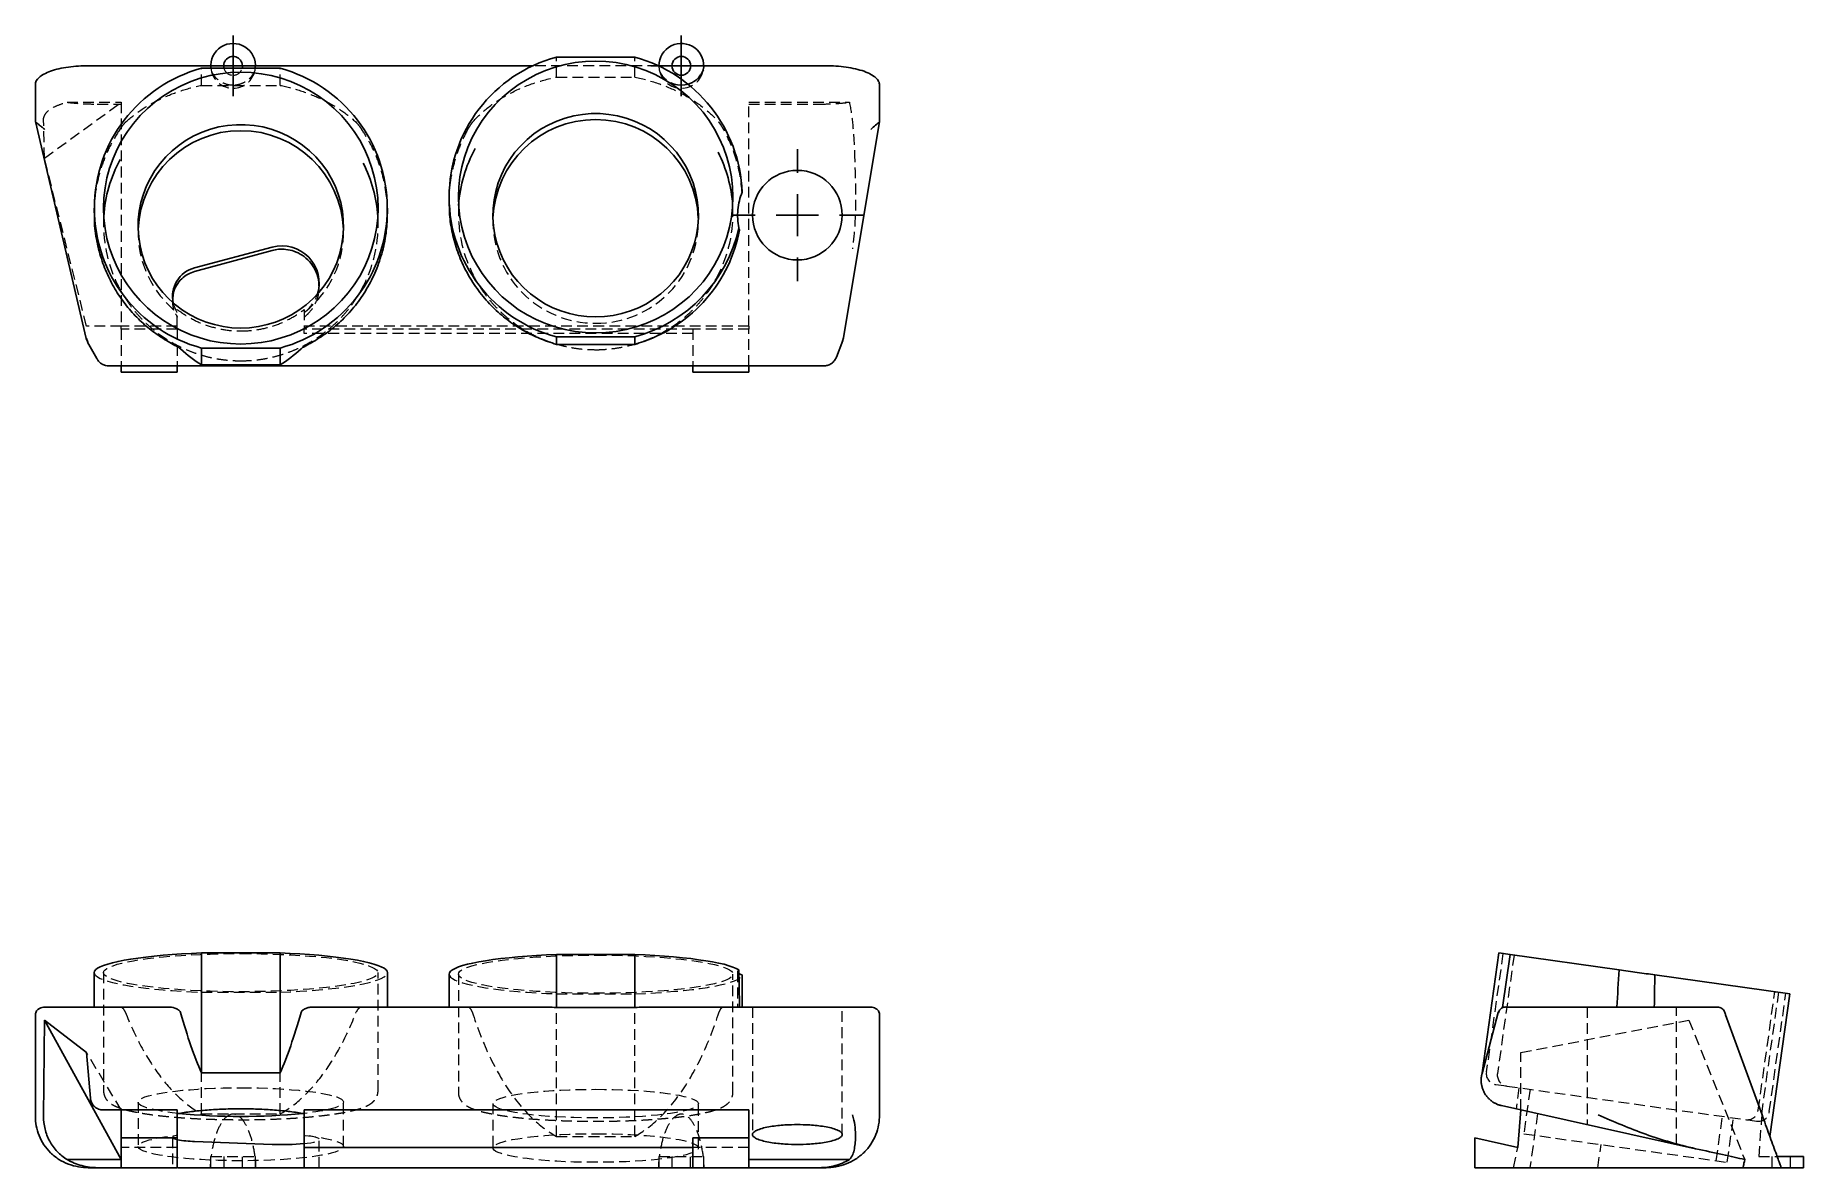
# Model space of a CAD drawing. Header units: millimetres. Extents: x 33 to 242, y 44 to 178.
import ezdxf

# ---------------------------------------------------------------- set-up
doc = ezdxf.new("R2010")
doc.units = ezdxf.units.MM
doc.linetypes.add('HIDDEN', pattern=[1.905, 1.27, -0.635])
doc.layers.add('10', color=7, linetype='Continuous')

# ---------------------------------------------------------------- blocks, each defined once
blk = doc.blocks.new('SW_CENTERMARKSYMBOL_0')
at = {"layer": '10', "color": 0}
for p, q in [((0, 5), (0, 7.81)), ((0, 0), (0, 2.5)), ((-5, 0), (-7.81, 0)), ((0, 0), (-2.5, 0)), ((0, 0), (0, -2.5)), ((0, 0), (2.5, 0)), ((5, 0), (7.81, 0)), ((0, -5), (0, -7.81))]:
    blk.add_line(p, q, dxfattribs=at)
blk = doc.blocks.new('SW_CENTERMARKSYMBOL_1')
at = {"layer": '10', "color": 0}
for p, q in [((0, 2.5), (0, 3.61)), ((0, 0), (0, 2.5)), ((-2.5, 0), (-3.61, 0)), ((0, 0), (-2.5, 0)), ((0, 0), (0, -2.5)), ((0, 0), (2.5, 0)), ((2.5, 0), (3.61, 0)), ((0, -2.5), (0, -3.61))]:
    blk.add_line(p, q, dxfattribs=at)
blk = doc.blocks.new('SW_CENTERMARKSYMBOL_2')
at = {"layer": '10', "color": 0}
for p, q in [((0, 2.5), (0, 3.61)), ((0, 0), (0, 2.5)), ((-2.5, 0), (-3.61, 0)), ((0, 0), (-2.5, 0)), ((0, 0), (0, -2.5)), ((0, 0), (2.5, 0)), ((2.5, 0), (3.61, 0)), ((0, -2.5), (0, -3.61))]:
    blk.add_line(p, q, dxfattribs=at)

msp = doc.modelspace()

# ---------------------------------------------------------------- linework, layer by layer
at = {"color": 7, "linetype": 'Continuous', "lineweight": 25}
for p, q in [((53.76, 174.81), (39.27, 174.81)), ((52.69, 174.53), (61.98, 174.53)), ((91.94, 174.81), (59.07, 174.81)), ((94.73, 175.84), (104.02, 175.84)), ((106.86, 174.81), (106.8, 174.81)), ((126.66, 174.81), (112.17, 174.81)), ((33, 172.6), (33, 168.24)), ((133, 172.54), (133, 168.23)), ((33, 168.22), (39.03, 142.5)), ((128.75, 142.6), (133, 168.22)), ((82, 159.27), (82, 158.72)), ((39.97, 157.95), (39.97, 157.38)), ((74.7, 157.38), (74.7, 157.95)), ((61.05, 153.32), (51.86, 150.89)), ((61.05, 152.94), (51.86, 150.45)), ((39.03, 142.5), (39.21, 142.07)), ((39.04, 142.5), (39.2, 142.06)), ((104.02, 142.7), (94.73, 142.7)), ((94.73, 141.81), (94.73, 142.7)), ((104.02, 141.81), (104.02, 142.7)), ((128.63, 142.19), (128.74, 142.6)), ((39.18, 142.09), (40.28, 140.12)), ((52.69, 139.39), (52.69, 141.38)), ((61.98, 141.38), (52.69, 141.38)), ((61.98, 139.39), (61.98, 141.38)), ((94.73, 141.81), (104.02, 141.81)), ((127.89, 140.3), (128.67, 142.28)), ((128.63, 142.19), (128.66, 142.28)), ((40.28, 140.12), (40.3, 140.08)), ((41.68, 139.26), (126.42, 139.26)), ((43.18, 139.26), (43.18, 138.53)), ((49.81, 138.53), (43.18, 138.53)), ((49.81, 139.26), (49.81, 138.53)), ((52.69, 139.39), (61.98, 139.39)), ((110.88, 139.26), (110.88, 138.53)), ((117.51, 138.53), (110.88, 138.53)), ((117.51, 138.53), (117.51, 139.26)), ((127.86, 140.23), (127.89, 140.3)), ((52.69, 55.53), (52.69, 69.72)), ((61.98, 69.72), (52.69, 69.72)), ((61.98, 55.53), (61.98, 69.72)), ((94.73, 63.24), (94.73, 69.53)), ((104.02, 69.53), (94.73, 69.53)), ((104.02, 63.24), (104.02, 69.53)), ((204.39, 55.53), (206.38, 69.72)), ((207.7, 69.53), (206.38, 69.72)), ((206.81, 63.24), (207.7, 69.53)), ((220.62, 67.71), (207.7, 69.53)), ((39.97, 67.39), (39.97, 63.31)), ((74.7, 63.31), (74.7, 67.39)), ((82, 67.2), (82, 63.31)), ((240.84, 64.87), (224.84, 67.12)), ((34.13, 63.31), (39.89, 63.31)), ((40.57, 63.31), (48.72, 63.31)), ((65.95, 63.31), (93.68, 63.31)), ((94.73, 63.24), (104.02, 63.24)), ((105.07, 63.31), (127.21, 63.31)), ((127.88, 63.31), (131.95, 63.31)), ((206.88, 63.27), (206.85, 63.25)), ((207.74, 63.31), (232.27, 63.31)), ((238.47, 47.99), (240.84, 64.87)), ((33, 50.37), (33, 62.35)), ((34.07, 61.77), (33.97, 50.37)), ((39.06, 57.92), (34.07, 61.77)), ((34.07, 61.77), (43.18, 45.24)), ((133, 50.53), (133, 62.37)), ((204.37, 55.45), (206.3, 62.65)), ((237.54, 50.53), (233.23, 62.37)), ((39.53, 52.5), (39.06, 57.92)), ((52.69, 55.53), (61.98, 55.53)), ((43.18, 51.12), (41.03, 51.12)), ((49.81, 51.12), (43.18, 51.12)), ((43.18, 47.8), (43.18, 51.12)), ((49.81, 47.8), (49.81, 51.12)), ((117.51, 51.12), (64.86, 51.12)), ((64.86, 51.12), (64.86, 46.67)), ((117.51, 51.12), (117.51, 47.8)), ((229.66, 46.53), (206.69, 51.63)), ((208.97, 51.12), (208.62, 46.67)), ((43.18, 44.28), (43.18, 47.8)), ((49.81, 47.8), (43.18, 47.8)), ((49.81, 44.28), (49.81, 47.8)), ((61.05, 47.04), (51.86, 47.38)), ((110.88, 46.67), (64.86, 46.67)), ((64.86, 44.28), (64.86, 46.67)), ((110.88, 44.28), (110.88, 47.8)), ((117.51, 47.8), (110.88, 47.8)), ((117.51, 47.8), (117.51, 44.28)), ((203.53, 47.8), (203.53, 44.28)), ((203.53, 47.8), (208.62, 46.67)), ((36.76, 45.24), (43.18, 45.24)), ((40.34, 44.28), (39.27, 44.28)), ((40.34, 44.28), (43.18, 44.28)), ((43.18, 44.28), (49.81, 44.28)), ((61.05, 44.28), (51.86, 44.28)), ((110.88, 44.28), (64.86, 44.28)), ((110.88, 44.28), (117.51, 44.28)), ((117.51, 45.24), (129.43, 45.24)), ((117.51, 44.28), (125.91, 44.28)), ((126.66, 44.28), (125.91, 44.28)), ((203.53, 44.28), (235.28, 44.28)), ((239.81, 44.28), (235.28, 44.28)), ((239.33, 45.61), (242.47, 45.61)), ((239.81, 44.28), (242.47, 44.28)), ((242.47, 44.28), (242.47, 45.61))]:
    msp.add_line(p, q, dxfattribs=at)
at = {"color": 7, "linetype": 'HIDDEN', "lineweight": 18}
for p, q in [((52.69, 172.5), (52.69, 174.53)), ((53.78, 174.53), (53.81, 174.33)), ((59.03, 174.33), (59.06, 174.53)), ((61.98, 172.5), (61.98, 174.53)), ((106.8, 174.81), (91.94, 174.81)), ((94.73, 173.47), (94.73, 175.84)), ((104.02, 173.47), (104.02, 175.84)), ((106.86, 174.79), (106.91, 174.33)), ((52.69, 172.5), (61.98, 172.5)), ((94.73, 173.47), (104.02, 173.47)), ((34.07, 163.88), (43.18, 170.49)), ((36.76, 170.49), (43.18, 170.49)), ((40.34, 170.28), (43.18, 170.28)), ((43.18, 170.49), (43.18, 143.97)), ((117.51, 143.97), (117.51, 170.49)), ((117.51, 170.49), (129.43, 170.49)), ((117.51, 170.28), (125.91, 170.28)), ((34.07, 163.88), (33.97, 168.44)), ((39.06, 143.97), (34.07, 163.88)), ((83.11, 159.27), (83.11, 157.3)), ((115.63, 157.3), (115.63, 159.27)), ((41.08, 157.95), (41.08, 155.98)), ((73.6, 155.98), (73.6, 157.95)), ((87.2, 157.11), (87.2, 156.37)), ((111.54, 156.37), (111.54, 157.11)), ((45.17, 155.8), (45.17, 155.06)), ((69.5, 155.06), (69.5, 155.8)), ((66.62, 148.62), (66.62, 149.09)), ((49.24, 147.5), (49.24, 147)), ((49.81, 143.97), (49.81, 145.95)), ((64.86, 145.95), (64.86, 143.97)), ((43.18, 143.97), (39.06, 143.97)), ((43.18, 143.62), (43.18, 143.97)), ((49.81, 143.97), (43.18, 143.97)), ((49.81, 143.62), (43.18, 143.62)), ((43.18, 143.62), (43.18, 139.26)), ((49.81, 143.62), (49.81, 143.97)), ((49.81, 143.62), (49.81, 139.26)), ((64.86, 143.97), (64.86, 143.62)), ((117.51, 143.97), (64.86, 143.97)), ((110.88, 143.62), (64.86, 143.62)), ((64.86, 143.09), (64.86, 143.62)), ((110.88, 143.09), (64.86, 143.09)), ((117.51, 143.62), (110.88, 143.62)), ((110.88, 143.62), (110.88, 139.26)), ((117.51, 143.97), (117.51, 143.62)), ((117.51, 139.26), (117.51, 143.62)), ((40.29, 140.09), (40.41, 139.93)), ((41.68, 139.26), (41.68, 139.28)), ((206.85, 69.65), (204.88, 55.63)), ((208.17, 69.47), (206.2, 55.44)), ((41.08, 67.39), (41.08, 53.37)), ((73.6, 53.37), (73.6, 67.39)), ((83.11, 67.2), (83.11, 53.18)), ((115.63, 53.18), (115.63, 67.2)), ((116.19, 67.51), (116.19, 63.31)), ((52.69, 65.06), (61.98, 65.06)), ((237.09, 51.1), (239.06, 65.12)), ((237.5, 50.64), (239.53, 65.06)), ((238.4, 50.92), (240.37, 64.94)), ((94.73, 64.87), (104.02, 64.87)), ((94.73, 47.99), (94.73, 63.24)), ((104.02, 47.99), (104.02, 64.87)), ((117.96, 63.31), (117.96, 48.21)), ((128.58, 48.21), (128.58, 63.31)), ((206.85, 63.25), (206.79, 63.22)), ((216.81, 63.31), (216.81, 49.38)), ((227.42, 47.03), (227.42, 63.31)), ((208.97, 57.92), (228.88, 61.77)), ((228.88, 61.77), (235.49, 45.24)), ((43.18, 51.12), (39.06, 57.92)), ((208.97, 51.12), (208.97, 57.92)), ((52.69, 50.64), (52.69, 55.53)), ((61.98, 50.64), (61.98, 55.53)), ((206.01, 54.13), (207.32, 53.95)), ((207.32, 53.95), (236.9, 49.79)), ((208.75, 53.74), (208.4, 51.25)), ((210.06, 53.56), (209.32, 48.3)), ((45.17, 52.05), (45.17, 46.79)), ((52.69, 50.64), (61.98, 50.64)), ((69.5, 46.79), (69.5, 52.05)), ((87.2, 51.87), (87.2, 46.61)), ((111.54, 46.61), (111.54, 51.87)), ((210.95, 50.68), (210.05, 44.28)), ((232.11, 45.1), (232.85, 50.36)), ((237.51, 50.62), (237.16, 45.61)), ((209.32, 48.3), (233.42, 44.92)), ((233.42, 44.92), (234.16, 50.17)), ((49.81, 46.67), (43.18, 46.67)), ((49.24, 47.86), (49.24, 44.28)), ((66.62, 44.28), (66.62, 47.63)), ((94.73, 47.99), (104.02, 47.99)), ((117.51, 46.67), (110.88, 46.67)), ((208.09, 44.28), (208.62, 46.67)), ((218.09, 44.28), (218.47, 47.02)), ((53.76, 45.61), (53.81, 45.61)), ((53.76, 45.61), (53.76, 44.28)), ((53.81, 45.61), (59.03, 45.61)), ((55.31, 45.61), (55.31, 44.28)), ((57.53, 44.28), (57.53, 45.61)), ((59.03, 45.61), (59.07, 45.61)), ((59.07, 44.28), (59.07, 45.61)), ((106.86, 45.61), (106.91, 45.61)), ((106.86, 45.61), (106.86, 44.28)), ((106.91, 45.61), (112.13, 45.61)), ((108.41, 45.61), (108.41, 44.28)), ((110.62, 44.28), (110.62, 45.61)), ((112.13, 45.61), (112.17, 45.61)), ((112.17, 44.28), (112.17, 45.61)), ((237.16, 45.61), (239.33, 45.61)), ((238.71, 45.61), (238.71, 44.28)), ((240.92, 44.28), (240.92, 45.61))]:
    msp.add_line(p, q, dxfattribs=at)
at = {"color": 7, "linetype": 'Continuous', "lineweight": 25, "flags": 128}
for points in [[(57.34, 141.85), (58.55, 141.9), (59.76, 142.03), (60.95, 142.25), (62.13, 142.57), (63.28, 142.96), (64.39, 143.45), (65.47, 144.01), (66.5, 144.65), (67.47, 145.36), (68.4, 146.15), (69.26, 147), (70.05, 147.91), (70.77, 148.88), (71.42, 149.9), (71.99, 150.97), (72.47, 152.07), (72.87, 153.21), (73.19, 154.37), (73.42, 155.55), (73.55, 156.75), (73.6, 157.95), (73.55, 159.16), (73.42, 160.35), (73.19, 161.54), (72.87, 162.7), (72.47, 163.84), (71.99, 164.94), (71.42, 166.01), (70.77, 167.03), (70.05, 167.99), (69.26, 168.91), (68.4, 169.76), (67.47, 170.54), (66.5, 171.26), (65.47, 171.9), (64.39, 172.46), (63.28, 172.94), (62.13, 173.34), (60.95, 173.65), (59.76, 173.88), (58.55, 174.01), (57.34, 174.06), (56.12, 174.01), (54.91, 173.88), (53.72, 173.65), (52.54, 173.34), (51.4, 172.94), (50.28, 172.46), (49.21, 171.9), (48.18, 171.26), (47.2, 170.54), (46.28, 169.76), (45.42, 168.91), (44.62, 167.99), (43.9, 167.03), (43.25, 166.01), (42.69, 164.94), (42.2, 163.84), (41.8, 162.7), (41.48, 161.54), (41.26, 160.35), (41.12, 159.16), (41.08, 157.95), (41.12, 156.75), (41.26, 155.55), (41.48, 154.37), (41.8, 153.21), (42.2, 152.07), (42.69, 150.97), (43.25, 149.9), (43.9, 148.88), (44.62, 147.91), (45.42, 147), (46.28, 146.15), (47.2, 145.36), (48.18, 144.65), (49.21, 144.01), (50.28, 143.45), (51.4, 142.96), (52.54, 142.57), (53.72, 142.25), (54.91, 142.03), (56.12, 141.9), (57.34, 141.85)], [(99.37, 143.17), (100.59, 143.21), (101.8, 143.35), (102.99, 143.57), (104.16, 143.88), (105.31, 144.28), (106.43, 144.76), (107.5, 145.32), (108.53, 145.96), (109.51, 146.68), (110.43, 147.46), (111.29, 148.32), (112.09, 149.23), (112.81, 150.2), (113.45, 151.22), (114.02, 152.28), (114.51, 153.39), (114.91, 154.52), (115.23, 155.69), (115.45, 156.87), (115.59, 158.07), (115.63, 159.27), (115.59, 160.47), (115.45, 161.67), (115.23, 162.85), (114.91, 164.01), (114.51, 165.15), (114.02, 166.26), (113.45, 167.32), (112.81, 168.34), (112.09, 169.31), (111.29, 170.22), (110.43, 171.07), (109.51, 171.86), (108.53, 172.57), (107.5, 173.21), (106.43, 173.78), (105.31, 174.26), (104.16, 174.66), (102.99, 174.97), (101.8, 175.19), (100.59, 175.33), (99.37, 175.37), (98.16, 175.33), (96.95, 175.19), (95.75, 174.97), (94.58, 174.66), (93.43, 174.26), (92.32, 173.78), (91.24, 173.21), (90.21, 172.57), (89.23, 171.86), (88.31, 171.07), (87.45, 170.22), (86.66, 169.31), (85.94, 168.34), (85.29, 167.32), (84.72, 166.26), (84.23, 165.15), (83.83, 164.01), (83.52, 162.85), (83.29, 161.67), (83.16, 160.47), (83.11, 159.27), (83.16, 158.07), (83.29, 156.87), (83.52, 155.69), (83.83, 154.52), (84.23, 153.39), (84.72, 152.28), (85.29, 151.22), (85.94, 150.2), (86.66, 149.23), (87.45, 148.32), (88.31, 147.46), (89.23, 146.68), (90.21, 145.96), (91.24, 145.32), (92.32, 144.76), (93.43, 144.28), (94.58, 143.88), (95.75, 143.57), (96.95, 143.35), (98.16, 143.21), (99.37, 143.17)], [(57.34, 143.75), (58.38, 143.79), (59.42, 143.93), (60.44, 144.15), (61.44, 144.46), (62.41, 144.85), (63.34, 145.32), (64.23, 145.87), (65.07, 146.49), (65.85, 147.19), (66.56, 147.94), (67.21, 148.76), (67.79, 149.62), (68.28, 150.54), (68.7, 151.49), (69.03, 152.47), (69.28, 153.48), (69.43, 154.5), (69.5, 155.54), (69.48, 156.58), (69.37, 157.61), (69.17, 158.62), (68.88, 159.62), (68.5, 160.59), (68.04, 161.52), (67.51, 162.41), (66.9, 163.25), (66.21, 164.04), (65.47, 164.76), (64.66, 165.42), (63.79, 166.01), (62.88, 166.52), (61.93, 166.96), (60.95, 167.31), (59.93, 167.57), (58.9, 167.75), (57.86, 167.84), (56.81, 167.84), (55.77, 167.75), (54.74, 167.57), (53.73, 167.31), (52.74, 166.96), (51.79, 166.52), (50.88, 166.01), (50.02, 165.42), (49.21, 164.76), (48.46, 164.04), (47.78, 163.25), (47.16, 162.41), (46.63, 161.52), (46.17, 160.59), (45.8, 159.62), (45.51, 158.62), (45.31, 157.61), (45.19, 156.58), (45.17, 155.54), (45.24, 154.5), (45.4, 153.48), (45.64, 152.47), (45.97, 151.49), (46.39, 150.54), (46.89, 149.62), (47.46, 148.76), (48.11, 147.94), (48.83, 147.19), (49.6, 146.49), (50.44, 145.87), (51.33, 145.32), (52.26, 144.85), (53.23, 144.46), (54.23, 144.15), (55.25, 143.93), (56.29, 143.79), (57.34, 143.75)], [(99.37, 145.06), (100.42, 145.11), (101.46, 145.24), (102.48, 145.46), (103.48, 145.77), (104.45, 146.16), (105.38, 146.63), (106.27, 147.19), (107.1, 147.81), (107.88, 148.5), (108.6, 149.26), (109.25, 150.07), (109.82, 150.94), (110.32, 151.85), (110.73, 152.8), (111.07, 153.79), (111.31, 154.79), (111.47, 155.82), (111.54, 156.85), (111.51, 157.89), (111.4, 158.92), (111.2, 159.94), (110.91, 160.94), (110.54, 161.9), (110.08, 162.84), (109.54, 163.73), (108.93, 164.57), (108.25, 165.35), (107.5, 166.08), (106.69, 166.74), (105.83, 167.33), (104.92, 167.84), (103.97, 168.27), (102.98, 168.62), (101.97, 168.89), (100.94, 169.06), (99.9, 169.15), (98.85, 169.15), (97.81, 169.06), (96.77, 168.89), (95.76, 168.62), (94.78, 168.27), (93.82, 167.84), (92.91, 167.33), (92.05, 166.74), (91.24, 166.08), (90.49, 165.35), (89.81, 164.57), (89.2, 163.73), (88.66, 162.84), (88.21, 161.9), (87.83, 160.94), (87.54, 159.94), (87.34, 158.92), (87.23, 157.89), (87.21, 156.85), (87.27, 155.82), (87.43, 154.79), (87.68, 153.79), (88.01, 152.8), (88.42, 151.85), (88.92, 150.94), (89.5, 150.07), (90.14, 149.26), (90.86, 148.5), (91.64, 147.81), (92.48, 147.19), (93.36, 146.63), (94.3, 146.16), (95.26, 145.77), (96.26, 145.46), (97.29, 145.24), (98.33, 145.11), (99.37, 145.06)], [(52.69, 69.72), (51.49, 69.66), (50.33, 69.6), (49.2, 69.52), (48.12, 69.44), (47.08, 69.34), (46.09, 69.23), (45.17, 69.11), (44.3, 68.99), (43.51, 68.85), (42.79, 68.71), (42.14, 68.56), (41.57, 68.4), (41.09, 68.24), (40.69, 68.08), (40.38, 67.91), (40.15, 67.74), (40.01, 67.56), (39.97, 67.39)], [(74.7, 67.39), (74.66, 67.56), (74.52, 67.74), (74.3, 67.91), (73.98, 68.08), (73.58, 68.24), (73.1, 68.4), (72.53, 68.56), (71.88, 68.71), (71.16, 68.85), (70.37, 68.99), (69.51, 69.11), (68.58, 69.23), (67.6, 69.34), (66.56, 69.44), (65.47, 69.52), (64.34, 69.6), (63.18, 69.66), (61.98, 69.72)], [(94.73, 69.53), (93.53, 69.48), (92.37, 69.41), (91.24, 69.34), (90.15, 69.25), (89.11, 69.15), (88.13, 69.04), (87.2, 68.93), (86.34, 68.8), (85.55, 68.67), (84.82, 68.52), (84.18, 68.37), (83.61, 68.22), (83.12, 68.06), (82.72, 67.89), (82.41, 67.72), (82.19, 67.55), (82.05, 67.38), (82, 67.2)], [(116.34, 67.71), (116.03, 67.88), (115.64, 68.05), (115.15, 68.21), (114.59, 68.37), (113.94, 68.52), (113.22, 68.66), (112.42, 68.8), (111.56, 68.92), (110.63, 69.04), (109.65, 69.15), (108.6, 69.25), (107.52, 69.34), (106.38, 69.41), (105.22, 69.48), (104.02, 69.53)], [(206.3, 62.65), (206.35, 62.79), (206.36, 62.81)]]:
    msp.add_lwpolyline(points, dxfattribs=at)
at = {"color": 7, "linetype": 'HIDDEN', "lineweight": 18, "flags": 128}
for points in [[(57.34, 69.65), (58.55, 69.64), (59.76, 69.63), (60.95, 69.59), (62.13, 69.55), (63.28, 69.49), (64.39, 69.43), (65.47, 69.35), (66.5, 69.26), (67.47, 69.16), (68.4, 69.05), (69.26, 68.93), (70.05, 68.8), (70.77, 68.66), (71.42, 68.52), (71.99, 68.37), (72.47, 68.21), (72.87, 68.05), (73.19, 67.89), (73.42, 67.72), (73.55, 67.56), (73.6, 67.39), (73.55, 67.22), (73.42, 67.05), (73.19, 66.88), (72.87, 66.72), (72.47, 66.56), (71.99, 66.41), (71.42, 66.26), (70.77, 66.11), (70.05, 65.98), (69.26, 65.85), (68.4, 65.73), (67.47, 65.62), (66.5, 65.52), (65.47, 65.43), (64.39, 65.35), (63.28, 65.28), (62.13, 65.22), (60.95, 65.18), (59.76, 65.15), (58.55, 65.13), (57.34, 65.12), (56.12, 65.13), (54.91, 65.15), (53.72, 65.18), (52.54, 65.22), (51.4, 65.28), (50.28, 65.35), (49.21, 65.43), (48.18, 65.52), (47.2, 65.62), (46.28, 65.73), (45.42, 65.85), (44.62, 65.98), (43.9, 66.11), (43.25, 66.26), (42.69, 66.41), (42.2, 66.56), (41.8, 66.72), (41.48, 66.88), (41.26, 67.05), (41.12, 67.22), (41.08, 67.39), (41.12, 67.56), (41.26, 67.72), (41.48, 67.89), (41.8, 68.05), (42.2, 68.21), (42.69, 68.37), (43.25, 68.52), (43.9, 68.66), (44.62, 68.8), (45.42, 68.93), (46.28, 69.05), (47.2, 69.16), (48.18, 69.26), (49.21, 69.35), (50.28, 69.43), (51.4, 69.49), (52.54, 69.55), (53.72, 69.59), (54.91, 69.63), (56.12, 69.64), (57.34, 69.65)], [(99.37, 69.47), (100.59, 69.46), (101.8, 69.44), (102.99, 69.41), (104.16, 69.37), (105.31, 69.31), (106.43, 69.24), (107.5, 69.16), (108.53, 69.07), (109.51, 68.97), (110.43, 68.86), (111.29, 68.74), (112.09, 68.61), (112.81, 68.48), (113.45, 68.33), (114.02, 68.18), (114.51, 68.03), (114.91, 67.87), (115.23, 67.71), (115.45, 67.54), (115.59, 67.37), (115.63, 67.2), (115.59, 67.03), (115.45, 66.87), (115.23, 66.7), (114.91, 66.54), (114.51, 66.38), (114.02, 66.22), (113.45, 66.07), (112.81, 65.93), (112.09, 65.79), (111.29, 65.66), (110.43, 65.54), (109.51, 65.43), (108.53, 65.33), (107.5, 65.24), (106.43, 65.16), (105.31, 65.1), (104.16, 65.04), (102.99, 65), (101.8, 64.96), (100.59, 64.95), (99.37, 64.94), (98.16, 64.95), (96.95, 64.96), (95.75, 65), (94.58, 65.04), (93.43, 65.1), (92.32, 65.16), (91.24, 65.24), (90.21, 65.33), (89.23, 65.43), (88.31, 65.54), (87.45, 65.66), (86.66, 65.79), (85.94, 65.93), (85.29, 66.07), (84.72, 66.22), (84.23, 66.38), (83.83, 66.54), (83.52, 66.7), (83.29, 66.87), (83.16, 67.03), (83.11, 67.2), (83.16, 67.37), (83.29, 67.54), (83.52, 67.71), (83.83, 67.87), (84.23, 68.03), (84.72, 68.18), (85.29, 68.33), (85.94, 68.48), (86.66, 68.61), (87.45, 68.74), (88.31, 68.86), (89.23, 68.97), (90.21, 69.07), (91.24, 69.16), (92.32, 69.24), (93.43, 69.31), (94.58, 69.37), (95.75, 69.41), (96.95, 69.44), (98.16, 69.46), (99.37, 69.47)], [(39.97, 67.39), (40.01, 67.21), (40.15, 67.04), (40.38, 66.87), (40.69, 66.7), (41.09, 66.53), (41.57, 66.37), (42.14, 66.22), (42.79, 66.07), (43.51, 65.92), (44.3, 65.79), (45.17, 65.66), (46.09, 65.55), (47.08, 65.44), (48.12, 65.34), (49.2, 65.25), (50.33, 65.18), (51.49, 65.11), (52.69, 65.06)], [(61.98, 65.06), (63.18, 65.11), (64.34, 65.18), (65.47, 65.25), (66.56, 65.34), (67.6, 65.44), (68.58, 65.55), (69.51, 65.66), (70.37, 65.79), (71.16, 65.92), (71.88, 66.07), (72.53, 66.22), (73.1, 66.37), (73.58, 66.53), (73.98, 66.7), (74.3, 66.87), (74.52, 67.04), (74.66, 67.21), (74.7, 67.39)], [(82, 67.2), (82.05, 67.03), (82.19, 66.85), (82.41, 66.68), (82.72, 66.51), (83.12, 66.35), (83.61, 66.19), (84.18, 66.03), (84.82, 65.88), (85.55, 65.74), (86.34, 65.6), (87.2, 65.48), (88.13, 65.36), (89.11, 65.25), (90.15, 65.15), (91.24, 65.07), (92.37, 64.99), (93.53, 64.93), (94.73, 64.87)], [(104.02, 64.87), (105.25, 64.93), (106.45, 65), (107.61, 65.08), (108.73, 65.17), (109.79, 65.27), (110.8, 65.38), (111.74, 65.51), (112.61, 65.64), (113.41, 65.78), (114.13, 65.93), (114.78, 66.09), (115.33, 66.25), (115.8, 66.42), (116.17, 66.59), (116.45, 66.77), (116.64, 66.94), (116.73, 67.12)], [(49.96, 50.7), (49.21, 50.79), (48.46, 50.89), (47.78, 51), (47.16, 51.12), (46.63, 51.25), (46.17, 51.38), (45.8, 51.51), (45.51, 51.65), (45.31, 51.8), (45.19, 51.94), (45.17, 52.09), (45.24, 52.23), (45.4, 52.38), (45.64, 52.52), (45.97, 52.66), (46.39, 52.79), (46.89, 52.92), (47.46, 53.04), (48.11, 53.16), (48.83, 53.26), (49.6, 53.36), (50.44, 53.45), (51.33, 53.52), (52.26, 53.59), (53.23, 53.65), (54.23, 53.69), (55.25, 53.72), (56.29, 53.74), (57.34, 53.74)], [(57.34, 53.74), (58.38, 53.74), (59.42, 53.72), (60.44, 53.69), (61.44, 53.65), (62.41, 53.59), (63.34, 53.52), (64.23, 53.45), (65.07, 53.36), (65.85, 53.26), (66.56, 53.16), (67.21, 53.04), (67.79, 52.92), (68.28, 52.79), (68.7, 52.66), (69.03, 52.52), (69.28, 52.38), (69.43, 52.23), (69.5, 52.09), (69.48, 51.94), (69.37, 51.8), (69.17, 51.65), (68.88, 51.51), (68.5, 51.38), (68.04, 51.25), (67.51, 51.12), (66.9, 51), (66.21, 50.89), (65.47, 50.79), (64.71, 50.7)], [(99.37, 53.56), (100.42, 53.55), (101.46, 53.54), (102.48, 53.5), (103.48, 53.46), (104.45, 53.41), (105.38, 53.34), (106.27, 53.26), (107.1, 53.17), (107.88, 53.08), (108.6, 52.97), (109.25, 52.86), (109.82, 52.73), (110.32, 52.61), (110.73, 52.47), (111.07, 52.33), (111.31, 52.19), (111.47, 52.05), (111.54, 51.9), (111.51, 51.76), (111.4, 51.61), (111.2, 51.47), (110.91, 51.33), (110.54, 51.19), (110.08, 51.06), (109.54, 50.94), (108.93, 50.82), (108.25, 50.71), (107.5, 50.61), (106.69, 50.51), (105.83, 50.43), (104.92, 50.36), (103.97, 50.3), (102.98, 50.25), (101.97, 50.21), (100.94, 50.19), (99.9, 50.17), (98.85, 50.17), (97.81, 50.19), (96.77, 50.21), (95.76, 50.25), (94.78, 50.3), (93.82, 50.36), (92.91, 50.43), (92.05, 50.51), (91.24, 50.61), (90.49, 50.71), (89.81, 50.82), (89.2, 50.94), (88.66, 51.06), (88.21, 51.19), (87.83, 51.33), (87.54, 51.47), (87.34, 51.61), (87.23, 51.76), (87.21, 51.9), (87.27, 52.05), (87.43, 52.19), (87.68, 52.33), (88.01, 52.47), (88.42, 52.61), (88.92, 52.73), (89.5, 52.86), (90.14, 52.97), (90.86, 53.08), (91.64, 53.17), (92.48, 53.26), (93.36, 53.34), (94.3, 53.41), (95.26, 53.46), (96.26, 53.5), (97.29, 53.54), (98.33, 53.55), (99.37, 53.56)], [(99.37, 48.3), (100.42, 48.3), (101.46, 48.28), (102.48, 48.25), (103.48, 48.2), (104.45, 48.15), (105.38, 48.08), (106.27, 48), (107.1, 47.92), (107.88, 47.82), (108.6, 47.71), (109.25, 47.6), (109.82, 47.48), (110.32, 47.35), (110.73, 47.21), (111.07, 47.08), (111.31, 46.93), (111.47, 46.79), (111.54, 46.65), (111.51, 46.5), (111.4, 46.35), (111.2, 46.21), (110.91, 46.07), (110.54, 45.94), (110.08, 45.8), (109.54, 45.68), (108.93, 45.56), (108.25, 45.45), (107.5, 45.35), (106.69, 45.26), (105.83, 45.17), (104.92, 45.1), (103.97, 45.04), (102.98, 44.99), (101.97, 44.95), (100.94, 44.93), (99.9, 44.92), (98.85, 44.92), (97.81, 44.93), (96.77, 44.95), (95.76, 44.99), (94.78, 45.04), (93.82, 45.1), (92.91, 45.17), (92.05, 45.26), (91.24, 45.35), (90.49, 45.45), (89.81, 45.56), (89.2, 45.68), (88.66, 45.8), (88.21, 45.94), (87.83, 46.07), (87.54, 46.21), (87.34, 46.35), (87.23, 46.5), (87.21, 46.65), (87.27, 46.79), (87.43, 46.93), (87.68, 47.08), (88.01, 47.21), (88.42, 47.35), (88.92, 47.48), (89.5, 47.6), (90.14, 47.71), (90.86, 47.82), (91.64, 47.92), (92.48, 48), (93.36, 48.08), (94.3, 48.15), (95.26, 48.2), (96.26, 48.25), (97.29, 48.28), (98.33, 48.3), (99.37, 48.3)], [(64.98, 48.11), (65.77, 48.01), (66.49, 47.91), (67.15, 47.79), (67.74, 47.67), (68.25, 47.54), (68.67, 47.41), (69.01, 47.27), (69.26, 47.13), (69.43, 46.98), (69.5, 46.84), (69.48, 46.69), (69.37, 46.54), (69.17, 46.4), (68.88, 46.26), (68.51, 46.12), (68.05, 45.99), (67.51, 45.86), (66.89, 45.75), (66.21, 45.63), (65.45, 45.53), (64.64, 45.44), (63.77, 45.36), (62.85, 45.28), (61.89, 45.22), (60.9, 45.17), (59.88, 45.14), (58.84, 45.11), (57.79, 45.1), (56.73, 45.1), (55.68, 45.12), (54.65, 45.14), (53.63, 45.18), (52.64, 45.23), (51.69, 45.29), (50.78, 45.37), (49.91, 45.45), (49.11, 45.55), (48.36, 45.65), (47.69, 45.76), (47.08, 45.88), (46.55, 46.01), (46.11, 46.14), (45.74, 46.28), (45.47, 46.42), (45.28, 46.57), (45.18, 46.71), (45.18, 46.86), (45.26, 47), (45.44, 47.15), (45.7, 47.29), (46.06, 47.43), (46.49, 47.56), (47.01, 47.69), (47.61, 47.81), (48.28, 47.92), (49.01, 48.03), (49.81, 48.12)], [(49.81, 48.12), (49.53, 48.05), (49.34, 47.97), (49.25, 47.89), (49.26, 47.8), (49.38, 47.72), (49.6, 47.64), (49.81, 47.59)], [(64.86, 47.14), (65.19, 47.18), (65.62, 47.24), (65.99, 47.31), (66.28, 47.39), (66.48, 47.48), (66.6, 47.56), (66.62, 47.65), (66.56, 47.74), (66.4, 47.82), (66.16, 47.91), (65.84, 47.98), (65.44, 48.05), (64.98, 48.11)]]:
    msp.add_lwpolyline(points, dxfattribs=at)
at = {"color": 7, "linetype": 'Continuous', "lineweight": 25}
for centre, radius in [((109.52, 174.81), 1.11), ((123.27, 157.12), 5.31)]:
    msp.add_circle(centre, radius, dxfattribs=at)
for centre, radius, start, end in [((56.42, 174.81), 2.65, 353.7563, 186.2437), ((109.52, 174.81), 2.65, 349.5146, 180.6243), ((57.15, 157.95), 17.16, 105.0496, 254.9504), ((56.42, 174.81), 1.11, 344.8695, 195.1305), ((57.53, 157.95), 17.16, 285.0496, 74.9504), ((99.18, 159.27), 17.16, 105.0496, 254.9504), ((99.51, 159.21), 17.23, 2.0845, 74.8342), ((99.37, 156.28), 12.17, 2.199, 177.801), ((57.34, 154.96), 12.17, 2.1975, 177.8025), ((57.06, 155.98), 15.99, 151.1272, 176.4438), ((99.1, 157.29), 15.99, 151.1272, 176.4438), ((99.65, 157.29), 15.98, 3.5506, 27.1793), ((57.62, 155.98), 15.98, 3.5506, 27.1793), ((99.48, 159.37), 17.28, 285.232, 347.4915), ((62.22, 149.08), 4.4, 342.8383, 105.3317), ((52.75, 147.49), 3.5, 104.5906, 192.6743), ((207.15, 62.43), 0.885, 90, 116.3957), ((57.34, 126.89), 76.54, 264.4688, 275.5272), ((52.11, 60.02), 12.64, 259.5571, 268.9069), ((62.22, 74.43), 27.42, 267.5656, 275.527)]:
    msp.add_arc(centre, radius, start, end, dxfattribs=at)
at = {"color": 7, "linetype": 'HIDDEN', "lineweight": 18}
for centre, radius, start, end in [((56.42, 174.81), 2.65, 190.4854, 349.5146), ((56.42, 174.81), 1.11, 195.1305, 270), ((56.42, 174.81), 1.11, 270, 344.8695), ((109.52, 174.81), 2.65, 190.4854, 349.5146), ((99.08, 157.3), 15.97, 176.47, 206.2578), ((99.66, 157.3), 15.98, 331.2772, 3.5281), ((57.05, 155.99), 15.97, 176.47, 206.2578), ((57.18, 155.07), 12.01, 178.3067, 232.1836), ((57.5, 155.07), 12, 308.513, 1.7132), ((57.62, 155.99), 15.98, 331.2772, 3.5281), ((99.31, 156.43), 12.11, 178.5225, 270.2804), ((99.44, 156.42), 12.1, 269.6871, 1.5099), ((52.73, 147.5), 3.49, 192.8894, 213.3311), ((62.25, 149.11), 4.38, 308.5704, 342.413), ((206.2, 55.44), 1.33, 172, 262), ((207.51, 55.26), 1.33, 172, 262), ((235.77, 51.29), 1.33, 262, 352), ((237.09, 51.1), 1.33, 262, 352)]:
    msp.add_arc(centre, radius, start, end, dxfattribs=at)
at = {"color": 7, "linetype": 'Continuous', "lineweight": 25}
for points, knots in [([(39.27, 174.81), (38.5, 174.81), (37.69, 174.77), (36.53, 174.61), (36.15, 174.54), (35.44, 174.38), (35.11, 174.28), (34.51, 174.07), (34.24, 173.95), (33.78, 173.7), (33.59, 173.57), (33.13, 173.16), (33, 172.87), (33, 172.6)], [0, 0, 0, 0, 0.25, 0.25, 0.375, 0.375, 0.5, 0.5, 0.625, 0.625, 0.75, 0.75, 1, 1, 1, 1]), ([(112.13, 174.33), (112.05, 174.17), (111.91, 173.85), (111.58, 173.4), (111.19, 173.05), (110.76, 172.8), (110.48, 172.67), (110.3, 172.62), (110.28, 172.62)], [0, 0, 0, 0, 0.2691464, 0.5210897, 0.740841, 0.8781398, 0.9903267, 1, 1, 1, 1]), ([(133, 172.54), (133, 172.68), (132.97, 172.82), (132.82, 173.11), (132.71, 173.25), (132.41, 173.53), (132.21, 173.67), (131.74, 173.93), (131.47, 174.05), (130.86, 174.27), (130.52, 174.36), (129.8, 174.53), (129.42, 174.6), (128.64, 174.71), (128.24, 174.75), (127.44, 174.8), (127.05, 174.81), (126.66, 174.81)], [0, 0, 0, 0, 0.125, 0.125, 0.25, 0.25, 0.375, 0.375, 0.5, 0.5, 0.625, 0.625, 0.75, 0.75, 0.875, 0.875, 1, 1, 1, 1]), ([(33.08, 168.1), (33.12, 168.07), (33.17, 168.03), (33.31, 167.92), (33.4, 167.85), (33.59, 167.7), (33.7, 167.62), (33.91, 167.44), (34.03, 167.35), (34.13, 167.27)], [0, 0, 0, 0, 0.25, 0.25, 0.5, 0.5, 0.75, 0.75, 1, 1, 1, 1]), ([(132.93, 168.1), (132.89, 168.07), (132.84, 168.03), (132.71, 167.92), (132.63, 167.85), (132.36, 167.62), (132.14, 167.44), (131.95, 167.27)], [0, 0, 0, 0, 0.25, 0.25, 0.5, 0.5, 1, 1, 1, 1]), ([(116.34, 155.62), (116.2, 156.31), (116.15, 157.04), (116.28, 158.48), (116.46, 159.19), (116.73, 159.84)], [0, 0, 0, 0, 0.5, 0.5, 1, 1, 1, 1]), ([(40.01, 157.38), (40, 157.08), (39.96, 155.96), (40.24, 154.03), (40.84, 151.73), (41.72, 149.6), (42.8, 147.69), (44.09, 145.97), (45.53, 144.47), (47.06, 143.18), (48.18, 142.49), (48.72, 142.15)], [0, 0, 0, 0, 0.049261, 0.182399, 0.315794, 0.437171, 0.556656, 0.673363, 0.786534, 0.895563, 1, 1, 1, 1]), ([(65.95, 142.15), (66.55, 142.52), (67.76, 143.28), (69.43, 144.73), (70.96, 146.42), (72.3, 148.37), (73.38, 150.52), (74.16, 152.84), (74.63, 155.14), (74.67, 156.67), (74.7, 157.38)], [0, 0, 0, 0, 0.114159, 0.233737, 0.358123, 0.486484, 0.61778, 0.750806, 0.884247, 1, 1, 1, 1]), ([(82.03, 158.72), (82.04, 158.22), (82.04, 156.96), (82.36, 154.97), (82.98, 152.77), (83.9, 150.64), (85.1, 148.64), (86.55, 146.82), (88.19, 145.24), (89.95, 143.94), (91.78, 142.89), (93.05, 142.4), (93.68, 142.15)], [0, 0, 0, 0, 0.0696, 0.174327, 0.280015, 0.385746, 0.495554, 0.603412, 0.708438, 0.809897, 0.907219, 1, 1, 1, 1]), ([(105.07, 142.15), (106.43, 142.63), (107.78, 143.3), (110.3, 145), (111.47, 146.04), (113.49, 148.39), (114.35, 149.71), (115.67, 152.47), (116.13, 153.91), (116.41, 155.34)], [0, 0, 0, 0, 0.25, 0.25, 0.5, 0.5, 0.75, 0.75, 1, 1, 1, 1]), ([(66.58, 148.92), (66.57, 149.12), (66.55, 149.72), (66.18, 150.67), (65.52, 151.65), (64.64, 152.4), (63.68, 152.88), (62.72, 153.09), (61.84, 153.11), (61.3, 152.99), (61.05, 152.94)], [0, 0, 0, 0, 0.076802, 0.229524, 0.381928, 0.528684, 0.665625, 0.790246, 0.901623, 1, 1, 1, 1]), ([(51.86, 150.45), (51.6, 150.36), (51.04, 150.16), (50.29, 149.6), (49.69, 148.82), (49.33, 148.01), (49.3, 147.48), (49.29, 147.28)], [0, 0, 0, 0, 0.194229, 0.407399, 0.634317, 0.866988, 1, 1, 1, 1]), ([(48.72, 142.15), (49, 141.99), (49.27, 141.84), (49.67, 141.62), (49.81, 141.54), (49.99, 141.44), (50.04, 141.41), (50.14, 141.35), (50.18, 141.32), (50.2, 141.3)], [0, 0, 0, 0, 0.5, 0.5, 0.75, 0.75, 0.875, 0.875, 1, 1, 1, 1]), ([(64.47, 141.3), (64.49, 141.32), (64.53, 141.35), (64.63, 141.41), (64.69, 141.44), (64.87, 141.54), (65, 141.62), (65.26, 141.76), (65.4, 141.84), (65.67, 141.99), (65.81, 142.07), (65.95, 142.15)], [0, 0, 0, 0, 0.125, 0.125, 0.25, 0.25, 0.5, 0.5, 0.75, 0.75, 1, 1, 1, 1]), ([(40.41, 139.93), (40.46, 139.87), (40.59, 139.68), (40.9, 139.46), (41.29, 139.29), (41.55, 139.27), (41.69, 139.27)], [0, 0, 0, 0, 0.1503317, 0.4365275, 0.7221813, 1, 1, 1, 1]), ([(126.42, 139.26), (126.55, 139.27), (126.84, 139.3), (127.25, 139.48), (127.62, 139.79), (127.78, 140.08), (127.86, 140.23)], [0, 0, 0, 0, 0.215894, 0.460525, 0.72624, 1, 1, 1, 1]), ([(116.35, 67.3), (116.37, 67.28), (116.45, 67.22), (116.61, 67.16), (116.73, 67.12)], [0, 0, 0, 0, 0.296134, 1, 1, 1, 1]), ([(220.62, 67.71), (221.31, 67.62), (222.04, 67.52), (223.48, 67.31), (224.19, 67.21), (224.84, 67.12)], [0, 0, 0, 0, 0.5, 0.5, 1, 1, 1, 1]), ([(33.08, 62.73), (33.12, 62.81), (33.17, 62.89), (33.31, 63.03), (33.4, 63.1), (33.59, 63.2), (33.7, 63.24), (33.91, 63.3), (34.03, 63.31), (34.13, 63.31)], [0, 0, 0, 0, 0.25, 0.25, 0.5, 0.5, 0.75, 0.75, 1, 1, 1, 1]), ([(40.57, 63.31), (40.5, 63.31), (40.42, 63.31), (40.27, 63.31), (40.2, 63.31), (40.07, 63.31), (40.02, 63.31), (39.93, 63.31), (39.9, 63.31), (39.89, 63.31)], [0, 0, 0, 0, 0.25, 0.25, 0.5, 0.5, 0.75, 0.75, 1, 1, 1, 1]), ([(48.72, 63.31), (49, 63.31), (49.27, 63.27), (49.67, 63.13), (49.81, 63.08), (49.99, 62.95), (50.04, 62.91), (50.14, 62.8), (50.18, 62.73), (50.2, 62.65)], [0, 0, 0, 0, 0.5, 0.5, 0.75, 0.75, 0.875, 0.875, 1, 1, 1, 1]), ([(64.47, 62.65), (64.49, 62.73), (64.53, 62.79), (64.63, 62.91), (64.69, 62.95), (64.87, 63.08), (65, 63.13), (65.26, 63.22), (65.4, 63.26), (65.67, 63.3), (65.81, 63.31), (65.95, 63.31)], [0, 0, 0, 0, 0.125, 0.125, 0.25, 0.25, 0.5, 0.5, 0.75, 0.75, 1, 1, 1, 1]), ([(127.88, 63.31), (127.87, 63.31), (127.84, 63.31), (127.76, 63.31), (127.71, 63.31), (127.58, 63.31), (127.51, 63.31), (127.36, 63.31), (127.28, 63.31), (127.21, 63.31)], [0, 0, 0, 0, 0.25, 0.25, 0.5, 0.5, 0.75, 0.75, 1, 1, 1, 1]), ([(132.93, 62.73), (132.89, 62.81), (132.84, 62.89), (132.71, 63.03), (132.63, 63.1), (132.36, 63.26), (132.14, 63.31), (131.95, 63.31)], [0, 0, 0, 0, 0.25, 0.25, 0.5, 0.5, 1, 1, 1, 1]), ([(206.85, 63.25), (206.79, 63.23), (206.66, 63.17), (206.5, 63.03), (206.37, 62.84), (206.34, 62.7), (206.32, 62.64)], [0, 0, 0, 0, 0.21825, 0.482118, 0.745185, 1, 1, 1, 1]), ([(207.74, 63.31), (207.67, 63.31), (207.59, 63.31), (207.44, 63.31), (207.38, 63.31), (207.26, 63.31), (207.22, 63.31), (207.17, 63.31), (207.15, 63.31), (207.15, 63.31)], [0, 0, 0, 0, 0.25, 0.25, 0.5, 0.5, 0.75, 0.75, 1, 1, 1, 1]), ([(233.1, 62.73), (233.07, 62.81), (233.03, 62.89), (232.92, 63.03), (232.85, 63.1), (232.62, 63.26), (232.44, 63.31), (232.27, 63.31)], [0, 0, 0, 0, 0.25, 0.25, 0.5, 0.5, 1, 1, 1, 1]), ([(204.26, 54.65), (204.26, 54.7), (204.27, 54.81), (204.28, 54.97), (204.3, 55.13), (204.33, 55.29), (204.35, 55.4), (204.37, 55.45)], [0, 0, 0, 0, 0.1963, 0.394446, 0.594443, 0.796293, 1, 1, 1, 1]), ([(204.45, 53.59), (204.43, 53.65), (204.39, 53.76), (204.35, 53.93), (204.31, 54.11), (204.28, 54.29), (204.27, 54.47), (204.26, 54.59), (204.26, 54.65)], [0, 0, 0, 0, 0.165215, 0.331005, 0.497374, 0.664327, 0.831867, 1, 1, 1, 1]), ([(41.03, 51.12), (40.86, 51.12), (40.67, 51.15), (40.32, 51.28), (40.15, 51.38), (39.86, 51.65), (39.75, 51.81), (39.59, 52.15), (39.54, 52.33), (39.53, 52.5)], [0, 0, 0, 0, 0.25, 0.25, 0.5, 0.5, 0.75, 0.75, 1, 1, 1, 1]), ([(206.69, 51.63), (206.64, 51.64), (206.53, 51.67), (206.37, 51.71), (206.22, 51.77), (206.07, 51.83), (205.93, 51.9), (205.8, 51.98), (205.67, 52.05), (205.55, 52.14), (205.43, 52.23), (205.27, 52.36), (205.09, 52.54), (204.89, 52.78), (204.71, 53.04), (204.56, 53.31), (204.49, 53.5), (204.45, 53.59)], [0, 0, 0, 0, 0.053632, 0.106466, 0.158502, 0.209741, 0.260182, 0.309828, 0.358677, 0.406732, 0.453991, 0.500456, 0.602126, 0.702909, 0.80281, 0.901838, 1, 1, 1, 1]), ([(39.27, 44.28), (38.5, 44.28), (37.69, 44.41), (36.53, 44.85), (36.15, 45.04), (35.44, 45.48), (35.11, 45.75), (34.51, 46.33), (34.24, 46.65), (33.78, 47.34), (33.59, 47.71), (33.13, 48.84), (33, 49.63), (33, 50.37)], [0, 0, 0, 0, 0.25, 0.25, 0.375, 0.375, 0.5, 0.5, 0.625, 0.625, 0.75, 0.75, 1, 1, 1, 1]), ([(33.97, 50.37), (33.97, 49.87), (34.03, 49.36), (34.27, 48.36), (34.45, 47.88), (34.94, 46.97), (35.25, 46.55), (35.95, 45.82), (36.34, 45.5), (36.76, 45.24)], [0, 0, 0, 0, 0.25, 0.25, 0.5, 0.5, 0.75, 0.75, 1, 1, 1, 1]), ([(49.81, 50.68), (50.34, 50.77), (50.9, 50.85), (52.09, 50.99), (52.71, 51.05), (54, 51.15), (54.66, 51.19), (56, 51.24), (56.67, 51.25), (57.34, 51.25)], [0, 0, 0, 0, 0.25, 0.25, 0.5, 0.5, 0.75, 0.75, 1, 1, 1, 1]), ([(57.34, 51.25), (58, 51.25), (58.67, 51.24), (60.01, 51.19), (60.67, 51.15), (61.96, 51.05), (62.59, 50.99), (63.77, 50.85), (64.34, 50.77), (64.86, 50.68)], [0, 0, 0, 0, 0.25, 0.25, 0.5, 0.5, 0.75, 0.75, 1, 1, 1, 1]), ([(133, 50.53), (133, 50.15), (132.97, 49.76), (132.82, 48.97), (132.71, 48.58), (132.41, 47.81), (132.21, 47.43), (131.74, 46.72), (131.47, 46.39), (130.86, 45.79), (130.52, 45.52), (129.8, 45.06), (129.42, 44.87), (128.64, 44.57), (128.24, 44.46), (127.44, 44.32), (127.05, 44.28), (126.66, 44.28)], [0, 0, 0, 0, 0.125, 0.125, 0.25, 0.25, 0.375, 0.375, 0.5, 0.5, 0.625, 0.625, 0.75, 0.75, 0.875, 0.875, 1, 1, 1, 1]), ([(130.03, 46.53), (130.06, 46.76), (130.09, 47.01), (130.15, 47.58), (130.16, 47.89), (130.15, 48.58), (130.12, 48.95), (130.01, 49.72), (129.91, 50.12), (129.79, 50.53)], [0, 0, 0, 0, 0.25, 0.25, 0.5, 0.5, 0.75, 0.75, 1, 1, 1, 1]), ([(229.66, 46.53), (228.66, 46.76), (227.67, 47.01), (225.71, 47.58), (224.74, 47.89), (222.83, 48.58), (221.88, 48.95), (220, 49.72), (219.07, 50.12), (218.14, 50.53)], [0, 0, 0, 0, 0.25, 0.25, 0.5, 0.5, 0.75, 0.75, 1, 1, 1, 1]), ([(237.54, 50.53), (237.68, 50.15), (237.82, 49.76), (238.11, 48.97), (238.25, 48.58), (238.53, 47.81), (238.67, 47.43), (238.93, 46.72), (239.05, 46.39), (239.27, 45.79), (239.36, 45.52), (239.53, 45.06), (239.6, 44.87), (239.71, 44.57), (239.75, 44.46), (239.8, 44.32), (239.81, 44.28), (239.81, 44.28)], [0, 0, 0, 0, 0.125, 0.125, 0.25, 0.25, 0.375, 0.375, 0.5, 0.5, 0.625, 0.625, 0.75, 0.75, 0.875, 0.875, 1, 1, 1, 1]), ([(123.27, 47.03), (122.82, 47.03), (122.32, 47.04), (121.51, 47.09), (121.22, 47.12), (120.65, 47.18), (120.36, 47.22), (119.8, 47.31), (119.52, 47.37), (119.01, 47.5), (118.78, 47.57), (118.38, 47.73), (118.23, 47.82), (118.01, 48.01), (117.96, 48.11), (117.96, 48.31), (118.01, 48.4), (118.23, 48.59), (118.38, 48.68), (118.78, 48.84), (119.01, 48.92), (119.52, 49.05), (119.8, 49.1), (120.36, 49.2), (120.65, 49.23), (121.22, 49.3), (121.51, 49.32), (122.32, 49.37), (122.82, 49.38), (123.27, 49.38)], [0, 0, 0, 0, 0.125, 0.125, 0.1875, 0.1875, 0.25, 0.25, 0.3125, 0.3125, 0.375, 0.375, 0.4375, 0.4375, 0.5, 0.5, 0.5625, 0.5625, 0.625, 0.625, 0.6875, 0.6875, 0.75, 0.75, 0.8125, 0.8125, 0.875, 0.875, 1, 1, 1, 1]), ([(123.27, 49.38), (123.71, 49.38), (124.21, 49.37), (125.02, 49.32), (125.31, 49.3), (125.88, 49.23), (126.17, 49.2), (126.73, 49.1), (127.01, 49.05), (127.52, 48.92), (127.75, 48.84), (128.15, 48.68), (128.3, 48.59), (128.52, 48.4), (128.58, 48.31), (128.58, 48.11), (128.52, 48.01), (128.3, 47.82), (128.15, 47.73), (127.75, 47.57), (127.52, 47.5), (127.01, 47.37), (126.73, 47.31), (126.17, 47.22), (125.88, 47.18), (125.31, 47.12), (125.02, 47.09), (124.21, 47.04), (123.71, 47.03), (123.27, 47.03)], [0, 0, 0, 0, 0.125, 0.125, 0.1875, 0.1875, 0.25, 0.25, 0.3125, 0.3125, 0.375, 0.375, 0.4375, 0.4375, 0.5, 0.5, 0.5625, 0.5625, 0.625, 0.625, 0.6875, 0.6875, 0.75, 0.75, 0.8125, 0.8125, 0.875, 0.875, 1, 1, 1, 1]), ([(129.43, 45.24), (129.59, 45.42), (129.72, 45.61), (129.92, 46.05), (129.99, 46.28), (130.03, 46.53)], [0, 0, 0, 0, 0.5, 0.5, 1, 1, 1, 1]), ([(235.49, 45.24), (234.71, 45.42), (233.82, 45.61), (231.87, 46.05), (230.8, 46.28), (229.66, 46.53)], [0, 0, 0, 0, 0.5, 0.5, 1, 1, 1, 1]), ([(36.76, 45.24), (37.3, 44.93), (37.89, 44.69), (39.1, 44.36), (39.73, 44.28), (40.34, 44.28)], [0, 0, 0, 0, 0.5, 0.5, 1, 1, 1, 1]), ([(51.86, 44.28), (51.6, 44.28), (51.04, 44.28), (50.33, 44.28), (50.01, 44.28), (49.86, 44.28)], [0, 0, 0, 0, 0.332383, 0.697178, 1, 1, 1, 1]), ([(64.81, 44.28), (64.74, 44.28), (64.4, 44.28), (63.67, 44.28), (62.72, 44.28), (61.84, 44.28), (61.3, 44.28), (61.05, 44.28)], [0, 0, 0, 0, 0.072003, 0.341632, 0.587005, 0.8063, 1, 1, 1, 1]), ([(125.91, 44.28), (126.51, 44.28), (127.13, 44.36), (128.32, 44.69), (128.9, 44.93), (129.43, 45.24)], [0, 0, 0, 0, 0.5, 0.5, 1, 1, 1, 1]), ([(235.28, 44.28), (235.28, 44.28), (235.3, 44.36), (235.37, 44.69), (235.43, 44.93), (235.49, 45.24)], [0, 0, 0, 0, 0.5, 0.5, 1, 1, 1, 1])]:
    msp.add_open_spline(points, degree=3, knots=knots, dxfattribs=at)
at = {"color": 7, "linetype": 'HIDDEN', "lineweight": 18}
for points, knots in [([(56.42, 172.51), (56.16, 172.51), (55.88, 172.55), (55.34, 172.71), (55.08, 172.84), (54.6, 173.17), (54.39, 173.38), (54.04, 173.83), (53.9, 174.08), (53.81, 174.33)], [0, 0, 0, 0, 0.25, 0.25, 0.5, 0.5, 0.75, 0.75, 1, 1, 1, 1]), ([(59.03, 174.33), (58.93, 174.08), (58.8, 173.83), (58.45, 173.38), (58.24, 173.17), (57.76, 172.84), (57.5, 172.71), (56.96, 172.55), (56.68, 172.51), (56.42, 172.51)], [0, 0, 0, 0, 0.25, 0.25, 0.5, 0.5, 0.75, 0.75, 1, 1, 1, 1]), ([(109.52, 172.51), (109.25, 172.51), (108.98, 172.55), (108.44, 172.71), (108.17, 172.84), (107.7, 173.17), (107.48, 173.38), (107.14, 173.83), (107, 174.08), (106.91, 174.33)], [0, 0, 0, 0, 0.25, 0.25, 0.5, 0.5, 0.75, 0.75, 1, 1, 1, 1]), ([(43.65, 168.1), (44.21, 168.62), (44.83, 169.12), (46.18, 170.03), (46.92, 170.45), (48.46, 171.2), (49.27, 171.53), (50.95, 172.09), (51.82, 172.32), (52.69, 172.5)], [0, 0, 0, 0, 0.25, 0.25, 0.5, 0.5, 0.75, 0.75, 1, 1, 1, 1]), ([(61.98, 172.5), (62.85, 172.32), (63.72, 172.09), (65.4, 171.53), (66.21, 171.2), (67.76, 170.45), (68.49, 170.03), (69.84, 169.12), (70.46, 168.62), (71.02, 168.1)], [0, 0, 0, 0, 0.25, 0.25, 0.5, 0.5, 0.75, 0.75, 1, 1, 1, 1]), ([(84.75, 168.1), (85.31, 168.73), (85.95, 169.34), (87.4, 170.47), (88.2, 170.99), (89.92, 171.92), (90.84, 172.32), (92.74, 173), (93.73, 173.27), (94.73, 173.47)], [0, 0, 0, 0, 0.25, 0.25, 0.5, 0.5, 0.75, 0.75, 1, 1, 1, 1]), ([(104.02, 173.47), (105.01, 173.27), (106, 173), (107.91, 172.32), (108.83, 171.92), (110.55, 170.99), (111.35, 170.47), (112.79, 169.34), (113.44, 168.73), (113.99, 168.1)], [0, 0, 0, 0, 0.25, 0.25, 0.5, 0.5, 0.75, 0.75, 1, 1, 1, 1]), ([(110.28, 172.62), (110.17, 172.59), (109.94, 172.53), (109.66, 172.52), (109.52, 172.51)], [0, 0, 0, 0, 0.514516, 1, 1, 1, 1]), ([(33.97, 168.44), (33.97, 168.64), (34.03, 168.85), (34.27, 169.25), (34.45, 169.44), (34.94, 169.8), (35.25, 169.97), (35.95, 170.26), (36.34, 170.39), (36.76, 170.49)], [0, 0, 0, 0, 0.25, 0.25, 0.5, 0.5, 0.75, 0.75, 1, 1, 1, 1]), ([(36.76, 170.49), (37.3, 170.43), (37.89, 170.37), (39.1, 170.3), (39.73, 170.28), (40.34, 170.28)], [0, 0, 0, 0, 0.5, 0.5, 1, 1, 1, 1]), ([(125.91, 170.28), (126.51, 170.28), (127.13, 170.3), (128.32, 170.37), (128.9, 170.43), (129.43, 170.49)], [0, 0, 0, 0, 0.5, 0.5, 1, 1, 1, 1]), ([(129.43, 170.49), (129.59, 169.71), (129.72, 168.82), (129.92, 166.87), (129.99, 165.8), (130.03, 164.66)], [0, 0, 0, 0, 0.5, 0.5, 1, 1, 1, 1]), ([(43.65, 168.1), (43.58, 168.03), (43.47, 167.91), (43.24, 167.62), (43.11, 167.45), (42.99, 167.27)], [0, 0, 0, 0, 0.5, 0.5, 1, 1, 1, 1]), ([(71.68, 167.27), (71.62, 167.36), (71.56, 167.44), (71.44, 167.61), (71.38, 167.69), (71.26, 167.84), (71.2, 167.9), (71.1, 168.02), (71.06, 168.07), (71.02, 168.1)], [0, 0, 0, 0, 0.25, 0.25, 0.5, 0.5, 0.75, 0.75, 1, 1, 1, 1]), ([(84.75, 168.1), (84.69, 168.03), (84.6, 167.91), (84.41, 167.62), (84.31, 167.45), (84.21, 167.27)], [0, 0, 0, 0, 0.5, 0.5, 1, 1, 1, 1]), ([(114.54, 167.27), (114.49, 167.36), (114.44, 167.44), (114.34, 167.61), (114.29, 167.69), (114.19, 167.84), (114.14, 167.91), (114.06, 168.02), (114.02, 168.07), (113.99, 168.1)], [0, 0, 0, 0, 0.25, 0.25, 0.5, 0.5, 0.75, 0.75, 1, 1, 1, 1]), ([(42.99, 167.27), (42.62, 166.67), (41.86, 165.45), (40.98, 163.42), (40.34, 161.22), (40, 159.18), (40, 157.89), (40.01, 157.38)], [0, 0, 0, 0, 0.200929, 0.411358, 0.630149, 0.855772, 1, 1, 1, 1]), ([(74.7, 157.38), (74.7, 157.42), (74.75, 158.18), (74.58, 159.67), (74.2, 161.79), (73.55, 163.77), (72.72, 165.61), (72.02, 166.73), (71.68, 167.27)], [0, 0, 0, 0, 0.0101649, 0.2200609, 0.4252397, 0.6243213, 0.8161878, 1, 1, 1, 1]), ([(84.21, 167.27), (83.91, 166.7), (83.32, 165.53), (82.65, 163.62), (82.2, 161.58), (81.99, 159.92), (82.03, 158.96), (82.03, 158.72)], [0, 0, 0, 0, 0.215683, 0.441468, 0.676445, 0.91935, 1, 1, 1, 1]), ([(116.71, 159.78), (116.63, 161.08), (116.41, 162.39), (115.67, 164.91), (115.16, 166.13), (114.54, 167.27)], [0, 0, 0, 0, 0.5, 0.5, 1, 1, 1, 1]), ([(130.03, 164.66), (130.06, 163.66), (130.09, 162.67), (130.15, 160.71), (130.16, 159.74), (130.15, 157.83), (130.12, 156.88), (130.01, 155), (129.91, 154.07), (129.79, 153.14)], [0, 0, 0, 0, 0.25, 0.25, 0.5, 0.5, 0.75, 0.75, 1, 1, 1, 1]), ([(42.73, 148.91), (42.76, 148.85), (42.94, 148.45), (43.36, 147.73), (43.97, 146.78), (44.66, 145.87), (45.41, 145.01), (46.22, 144.2), (47.08, 143.46), (48, 142.77), (48.96, 142.16), (49.96, 141.61), (51, 141.13), (52.07, 140.72), (53.17, 140.39), (54.28, 140.14), (55.42, 139.97), (56.44, 139.88), (57.08, 139.87), (57.34, 139.87)], [0, 0, 0, 0, 0.01101, 0.074055, 0.137103, 0.200156, 0.263213, 0.326275, 0.389342, 0.452414, 0.515491, 0.578572, 0.641658, 0.704748, 0.767842, 0.830939, 0.894039, 0.957142, 1, 1, 1, 1]), ([(64.98, 145.14), (65.17, 145.32), (65.58, 145.69), (66.08, 146.42), (66.47, 147.32), (66.66, 148.19), (66.6, 148.73), (66.58, 148.92)], [0, 0, 0, 0, 0.181217, 0.386808, 0.617137, 0.870192, 1, 1, 1, 1]), ([(84.77, 150.23), (84.79, 150.17), (84.98, 149.76), (85.39, 149.05), (86.01, 148.09), (86.7, 147.18), (87.45, 146.32), (88.25, 145.52), (89.12, 144.77), (90.03, 144.09), (90.99, 143.47), (92, 142.92), (93.03, 142.44), (94.11, 142.04), (95.2, 141.71), (96.32, 141.45), (97.45, 141.28), (98.47, 141.19), (99.11, 141.19), (99.37, 141.18)], [0, 0, 0, 0, 0.01101, 0.074055, 0.137103, 0.200156, 0.263213, 0.326275, 0.389342, 0.452414, 0.515491, 0.578572, 0.641658, 0.704748, 0.767842, 0.830939, 0.894039, 0.957142, 1, 1, 1, 1]), ([(99.37, 141.18), (99.58, 141.18), (100.17, 141.19), (101.14, 141.27), (102.28, 141.43), (103.4, 141.67), (104.5, 141.99), (105.57, 142.38), (106.61, 142.85), (107.62, 143.39), (108.59, 144), (109.51, 144.68), (110.38, 145.42), (111.2, 146.22), (111.95, 147.07), (112.65, 147.97), (113.22, 148.82), (113.53, 149.38), (113.66, 149.62)], [0, 0, 0, 0, 0.035965, 0.101569, 0.167182, 0.232795, 0.298406, 0.364016, 0.429623, 0.495227, 0.560827, 0.626423, 0.692015, 0.757602, 0.823184, 0.888761, 0.954332, 1, 1, 1, 1]), ([(49.29, 147.28), (49.27, 147.13), (49.2, 146.65), (49.38, 145.86), (49.67, 145.31), (49.81, 145.05)], [0, 0, 0, 0, 0.198266, 0.618222, 1, 1, 1, 1]), ([(57.34, 139.87), (57.55, 139.87), (58.14, 139.88), (59.11, 139.95), (60.24, 140.11), (61.36, 140.36), (62.46, 140.67), (63.53, 141.07), (64.58, 141.54), (65.59, 142.08), (66.55, 142.69), (67.47, 143.37), (68.34, 144.1), (69.16, 144.9), (69.92, 145.75), (70.61, 146.66), (71.18, 147.51), (71.49, 148.07), (71.62, 148.3)], [0, 0, 0, 0, 0.035965, 0.101569, 0.167182, 0.232795, 0.298406, 0.364016, 0.429623, 0.495227, 0.560827, 0.626423, 0.692015, 0.757602, 0.823184, 0.888761, 0.954332, 1, 1, 1, 1]), ([(49.81, 145.95), (50.34, 145.55), (50.9, 145.18), (52.09, 144.54), (52.71, 144.27), (54, 143.84), (54.66, 143.67), (56, 143.45), (56.67, 143.4), (57.34, 143.4)], [0, 0, 0, 0, 0.25, 0.25, 0.5, 0.5, 0.75, 0.75, 1, 1, 1, 1]), ([(57.34, 143.4), (58, 143.4), (58.67, 143.45), (60.01, 143.67), (60.67, 143.84), (61.96, 144.27), (62.59, 144.54), (63.77, 145.18), (64.34, 145.55), (64.86, 145.95)], [0, 0, 0, 0, 0.25, 0.25, 0.5, 0.5, 0.75, 0.75, 1, 1, 1, 1]), ([(116.34, 67.71), (116.28, 67.66), (116.15, 67.55), (116.19, 67.41), (116.31, 67.33), (116.35, 67.3)], [0, 0, 0, 0, 0.40401, 0.812699, 1, 1, 1, 1]), ([(43.65, 62.73), (43.58, 62.92), (43.47, 63.06), (43.24, 63.26), (43.11, 63.31), (42.99, 63.31)], [0, 0, 0, 0, 0.5, 0.5, 1, 1, 1, 1]), ([(71.68, 63.31), (71.62, 63.31), (71.56, 63.3), (71.44, 63.25), (71.38, 63.21), (71.26, 63.11), (71.2, 63.05), (71.1, 62.9), (71.06, 62.82), (71.02, 62.73)], [0, 0, 0, 0, 0.25, 0.25, 0.5, 0.5, 0.75, 0.75, 1, 1, 1, 1]), ([(84.75, 62.73), (84.69, 62.91), (84.6, 63.06), (84.41, 63.26), (84.31, 63.31), (84.21, 63.31)], [0, 0, 0, 0, 0.5, 0.5, 1, 1, 1, 1]), ([(114.54, 63.31), (114.49, 63.31), (114.44, 63.3), (114.34, 63.25), (114.29, 63.21), (114.19, 63.11), (114.14, 63.05), (114.06, 62.9), (114.02, 62.82), (113.99, 62.73)], [0, 0, 0, 0, 0.25, 0.25, 0.5, 0.5, 0.75, 0.75, 1, 1, 1, 1]), ([(43.65, 62.73), (44.21, 61.3), (44.83, 59.94), (46.18, 57.43), (46.92, 56.27), (48.46, 54.2), (49.27, 53.29), (50.95, 51.76), (51.82, 51.13), (52.69, 50.64)], [0, 0, 0, 0, 0.25, 0.25, 0.5, 0.5, 0.75, 0.75, 1, 1, 1, 1]), ([(61.98, 50.64), (62.85, 51.13), (63.72, 51.76), (65.4, 53.29), (66.21, 54.2), (67.76, 56.27), (68.49, 57.43), (69.84, 59.94), (70.46, 61.3), (71.02, 62.73)], [0, 0, 0, 0, 0.25, 0.25, 0.5, 0.5, 0.75, 0.75, 1, 1, 1, 1]), ([(84.75, 62.73), (85.31, 60.99), (85.95, 59.32), (87.4, 56.21), (88.2, 54.78), (89.92, 52.24), (90.84, 51.13), (92.74, 49.28), (93.73, 48.54), (94.73, 47.99)], [0, 0, 0, 0, 0.25, 0.25, 0.5, 0.5, 0.75, 0.75, 1, 1, 1, 1]), ([(104.02, 47.99), (105.01, 48.54), (106, 49.28), (107.91, 51.13), (108.83, 52.24), (110.55, 54.78), (111.35, 56.21), (112.79, 59.32), (113.44, 60.99), (113.99, 62.73)], [0, 0, 0, 0, 0.25, 0.25, 0.5, 0.5, 0.75, 0.75, 1, 1, 1, 1]), ([(41.08, 53.36), (41.08, 53.28), (41.09, 53.08), (41.18, 52.77), (41.32, 52.48), (41.51, 52.23), (41.74, 52.01), (42.01, 51.81), (42.35, 51.61), (42.78, 51.43), (43.31, 51.24), (43.92, 51.07), (44.59, 50.92), (45.31, 50.78), (46.07, 50.66), (46.88, 50.54), (47.75, 50.43), (48.65, 50.34), (49.6, 50.25), (50.59, 50.18), (51.61, 50.11), (52.66, 50.06), (53.73, 50.02), (54.82, 49.99), (55.92, 49.97), (57.03, 49.96), (58.14, 49.96), (59.25, 49.98), (60.35, 50), (61.43, 50.04), (62.49, 50.08), (63.53, 50.14), (64.53, 50.21), (65.5, 50.29), (66.42, 50.38), (67.3, 50.48), (68.14, 50.59), (68.92, 50.71), (69.65, 50.83), (70.32, 50.97), (70.94, 51.12), (71.51, 51.29), (72.04, 51.48), (72.47, 51.69), (72.82, 51.91), (73.07, 52.14), (73.29, 52.39), (73.45, 52.67), (73.57, 53), (73.59, 53.24), (73.6, 53.36)], [0, 0, 0, 0, 0.008317, 0.020139, 0.031929, 0.044207, 0.057648, 0.073215, 0.092368, 0.116907, 0.141883, 0.168221, 0.193161, 0.217314, 0.241015, 0.264435, 0.287668, 0.310773, 0.333787, 0.356735, 0.379634, 0.402496, 0.425332, 0.448149, 0.470953, 0.493749, 0.516541, 0.539334, 0.562131, 0.584937, 0.607756, 0.630594, 0.653459, 0.676359, 0.699306, 0.722316, 0.74541, 0.768619, 0.791991, 0.8156, 0.839569, 0.864115, 0.889646, 0.916936, 0.935521, 0.950654, 0.96392, 0.976095, 0.987716, 1, 1, 1, 1]), ([(83.12, 53.18), (83.12, 53.09), (83.12, 52.89), (83.21, 52.59), (83.36, 52.3), (83.55, 52.04), (83.77, 51.83), (84.04, 51.63), (84.39, 51.43), (84.82, 51.24), (85.35, 51.06), (85.95, 50.89), (86.63, 50.74), (87.34, 50.6), (88.11, 50.47), (88.92, 50.35), (89.78, 50.25), (90.69, 50.15), (91.64, 50.07), (92.62, 49.99), (93.64, 49.93), (94.69, 49.88), (95.77, 49.83), (96.86, 49.8), (97.96, 49.78), (99.07, 49.77), (100.18, 49.78), (101.29, 49.79), (102.38, 49.82), (103.47, 49.85), (104.53, 49.9), (105.56, 49.96), (106.56, 50.03), (107.53, 50.11), (108.46, 50.19), (109.34, 50.29), (110.17, 50.4), (110.96, 50.52), (111.68, 50.65), (112.36, 50.79), (112.98, 50.94), (113.54, 51.11), (114.07, 51.3), (114.5, 51.5), (114.85, 51.73), (115.11, 51.95), (115.32, 52.2), (115.49, 52.49), (115.61, 52.82), (115.62, 53.06), (115.63, 53.18)], [0, 0, 0, 0, 0.008317, 0.020139, 0.031929, 0.044207, 0.057648, 0.073215, 0.092368, 0.116907, 0.141883, 0.168221, 0.193161, 0.217314, 0.241015, 0.264435, 0.287668, 0.310773, 0.333787, 0.356735, 0.379634, 0.402496, 0.425332, 0.448149, 0.470953, 0.493749, 0.516541, 0.539334, 0.562131, 0.584937, 0.607756, 0.630594, 0.653459, 0.676359, 0.699306, 0.722316, 0.74541, 0.768619, 0.791991, 0.8156, 0.839569, 0.864115, 0.889646, 0.916936, 0.935521, 0.950654, 0.96392, 0.976095, 0.987716, 1, 1, 1, 1]), ([(56.42, 50.62), (56.16, 50.62), (55.88, 50.51), (55.34, 50.05), (55.08, 49.7), (54.6, 48.79), (54.39, 48.23), (54.04, 46.98), (53.9, 46.3), (53.81, 45.61)], [0, 0, 0, 0, 0.25, 0.25, 0.5, 0.5, 0.75, 0.75, 1, 1, 1, 1]), ([(59.03, 45.61), (58.93, 46.3), (58.8, 46.98), (58.45, 48.23), (58.24, 48.79), (57.76, 49.7), (57.5, 50.05), (56.96, 50.51), (56.68, 50.62), (56.42, 50.62)], [0, 0, 0, 0, 0.25, 0.25, 0.5, 0.5, 0.75, 0.75, 1, 1, 1, 1]), ([(109.52, 50.62), (109.25, 50.62), (108.98, 50.51), (108.44, 50.05), (108.17, 49.7), (107.7, 48.79), (107.48, 48.23), (107.14, 46.98), (107, 46.3), (106.91, 45.61)], [0, 0, 0, 0, 0.25, 0.25, 0.5, 0.5, 0.75, 0.75, 1, 1, 1, 1]), ([(112.13, 45.61), (112.03, 46.3), (111.9, 46.98), (111.55, 48.23), (111.34, 48.79), (110.86, 49.7), (110.6, 50.05), (110.06, 50.51), (109.78, 50.62), (109.52, 50.62)], [0, 0, 0, 0, 0.25, 0.25, 0.5, 0.5, 0.75, 0.75, 1, 1, 1, 1])]:
    msp.add_open_spline(points, degree=3, knots=knots, dxfattribs=at)
at = {"color": 7, "linetype": 'Continuous', "lineweight": 25}
for points in [[(33, 168.24), (33, 168.19), (33.03, 168.14), (33.08, 168.1)], [(132.93, 168.1), (132.97, 168.14), (133, 168.19), (133, 168.23)], [(116.34, 155.62), (116.37, 155.52), (116.39, 155.43), (116.41, 155.34)], [(50.2, 141.3), (51.01, 140.53), (51.84, 139.89), (52.69, 139.39)], [(61.98, 139.39), (62.83, 139.89), (63.67, 140.53), (64.47, 141.3)], [(93.68, 142.15), (94.03, 142.03), (94.37, 141.92), (94.73, 141.81)], [(104.02, 141.81), (104.37, 141.92), (104.72, 142.03), (105.07, 142.15)], [(116.34, 67.71), (116.37, 66.25), (116.39, 64.78), (116.41, 63.31)], [(116.71, 63.31), (116.72, 64.58), (116.72, 65.85), (116.73, 67.12)], [(220.62, 67.71), (220.52, 66.25), (220.43, 64.78), (220.34, 63.31)], [(224.78, 63.31), (224.8, 64.58), (224.82, 65.85), (224.84, 67.12)], [(93.68, 63.31), (94.03, 63.31), (94.37, 63.29), (94.73, 63.24)], [(104.02, 63.24), (104.37, 63.29), (104.72, 63.31), (105.07, 63.31)], [(33, 62.35), (33, 62.48), (33.03, 62.61), (33.08, 62.73)], [(50.2, 62.65), (51.01, 59.79), (51.84, 57.4), (52.69, 55.53)], [(61.98, 55.53), (62.83, 57.4), (63.67, 59.79), (64.47, 62.65)], [(132.93, 62.73), (132.97, 62.62), (133, 62.49), (133, 62.37)], [(233.1, 62.73), (233.14, 62.62), (233.19, 62.49), (233.23, 62.37)]]:
    msp.add_open_spline(points, degree=3, dxfattribs=at)
at = {"color": 7, "linetype": 'HIDDEN', "lineweight": 18}
for points in [[(64.86, 145.05), (64.9, 145.08), (64.94, 145.11), (64.98, 145.14)], [(53.76, 44.28), (53.76, 44.73), (53.78, 45.17), (53.81, 45.61)], [(59.03, 45.61), (59.06, 45.17), (59.07, 44.73), (59.07, 44.28)], [(106.86, 44.28), (106.86, 44.73), (106.88, 45.17), (106.91, 45.61)], [(112.13, 45.61), (112.16, 45.17), (112.17, 44.73), (112.17, 44.28)]]:
    msp.add_open_spline(points, degree=3, dxfattribs=at)

# ---------------------------------------------------------------- block references
at = {"layer": '10'}
for name, p in [('SW_CENTERMARKSYMBOL_1', (56.42, 174.81)), ('SW_CENTERMARKSYMBOL_2', (109.52, 174.81)), ('SW_CENTERMARKSYMBOL_0', (123.27, 157.12))]:
    msp.add_blockref(name, p, dxfattribs=at)

doc.saveas('drawing.dxf')
